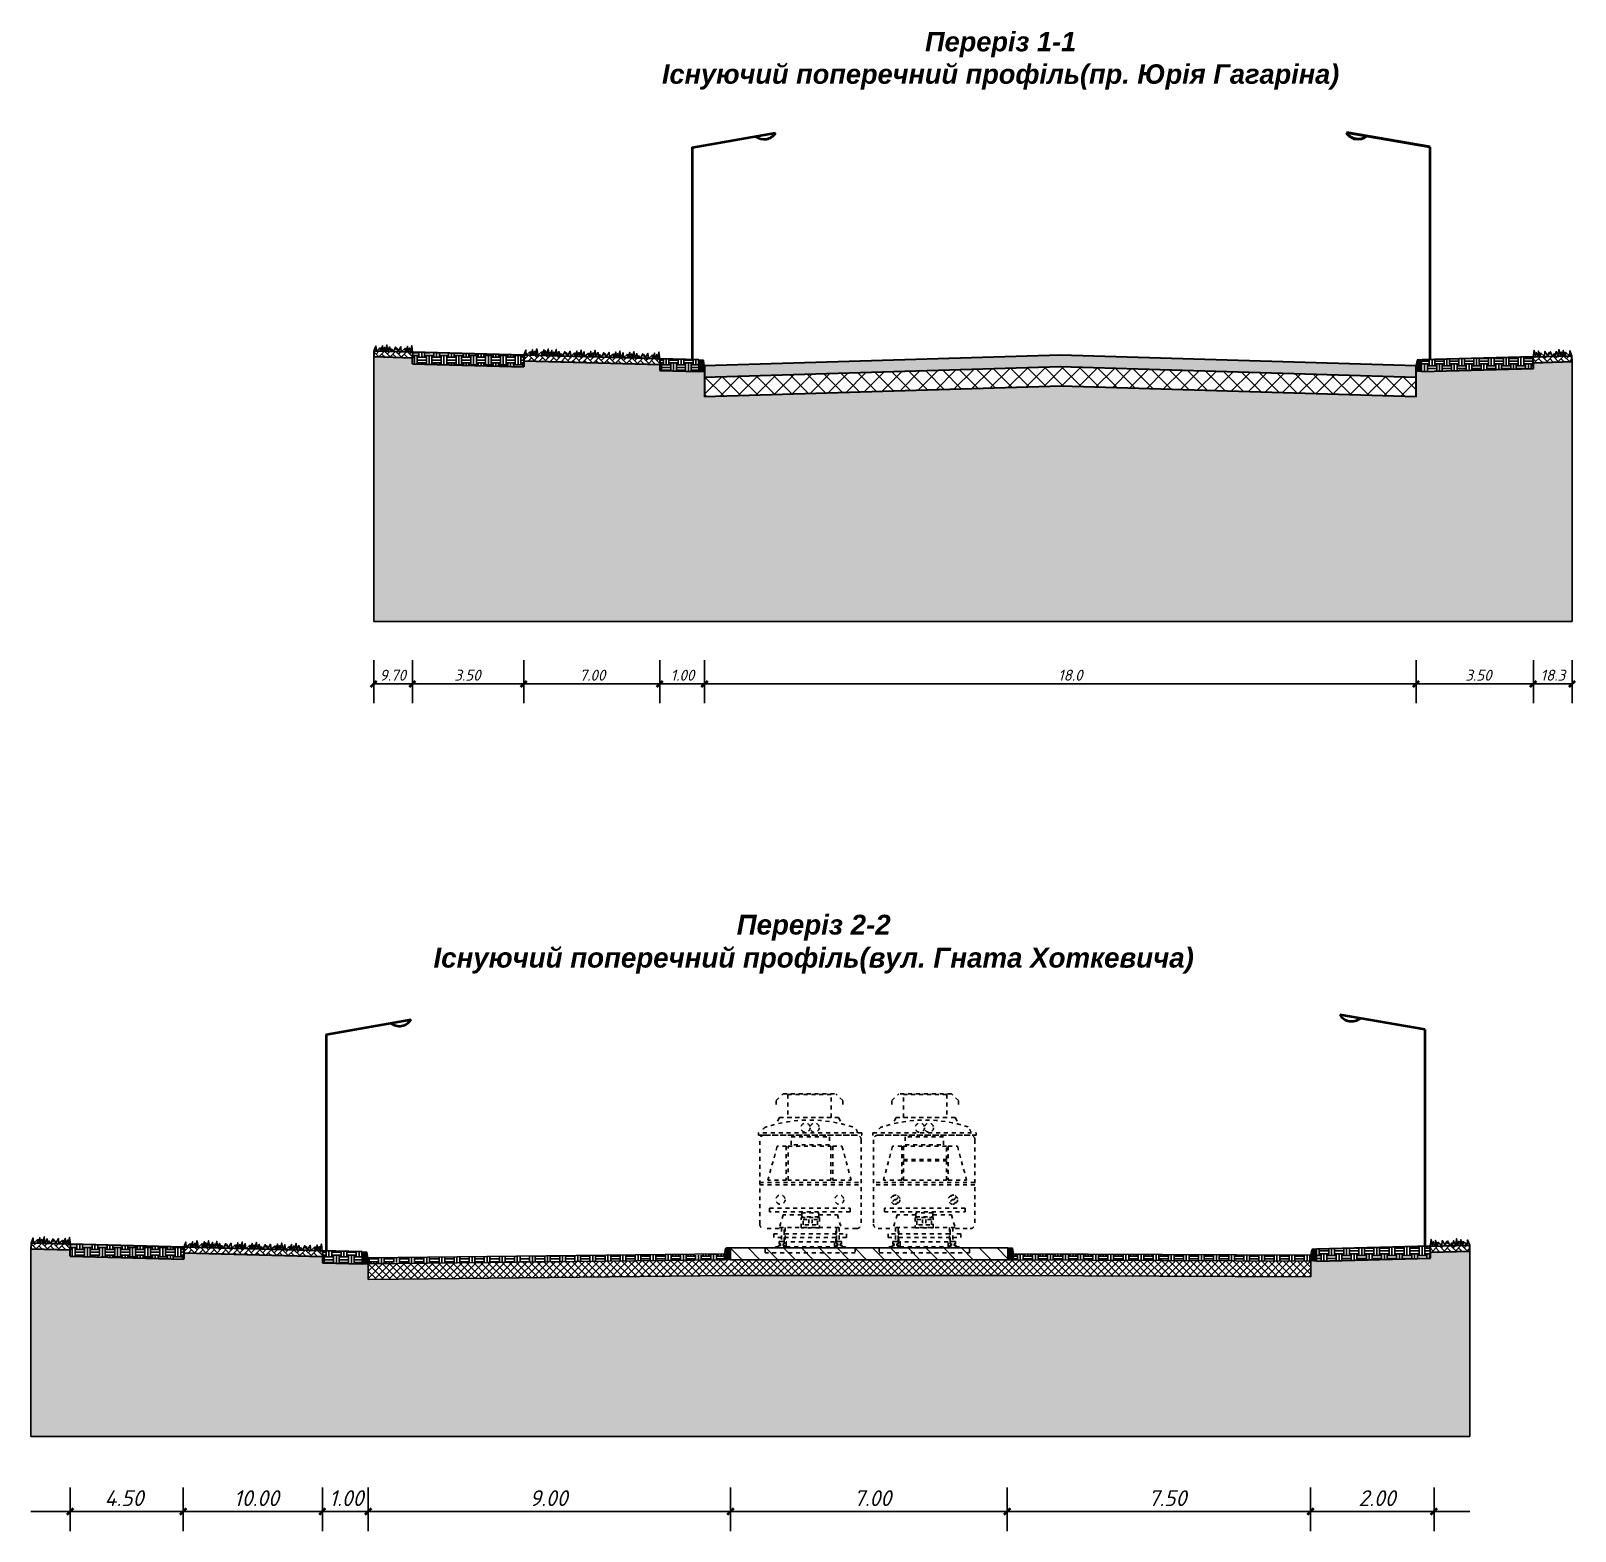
# Model space of a CAD drawing. Header units: metres. Extents: x 34785 to 38791, y 49888 to 55971.
# Drawn here: x 37376.42 to 37415.49, y 52317.81 to 52355.77 of the extents above; entities that cross this region are included whole.
import ezdxf

# ---------------------------------------------------------------- set-up
doc = ezdxf.new("R2010")
doc.units = ezdxf.units.M
doc.linetypes.add('DGN4', pattern=[96.18704, 48.09352, -24.04676, 0, -24.04676])
doc.linetypes.add('HIDDEN', pattern=[0.375, 0.25, -0.125])
for name, color, linetype, lineweight in [('_pk', 7, 'Continuous', 30), ('ГЕНПЛАН ПЛОЩІ', 7, 'Continuous', 0), ('Слой 1', 250, 'Continuous', 0)]:
    doc.layers.add(name, color=color, linetype=linetype, lineweight=lineweight)
doc.layers.add('vspom', color=7, linetype='HIDDEN')
doc.layers.add('штрих', color=7, linetype='Continuous', lineweight=0, true_color=0x000000)
doc.styles.add('Bm431', font='bm431i.ttf')
doc.styles.add('Строитель 001', font='isocpeur.ttf', dxfattribs={"height": 2})
pattern_1 = [(0, (37815.68208, 52586.83627), (0.187376844, 0.187376844), [0.18737684, -0.18737684]), (0, (37815.68208, 52586.90654), (0.187376844, 0.187376844), [0.18737684, -0.18737684]), (0, (37815.68208, 52586.9768), (0.187376844, 0.187376844), [0.18737684, -0.18737684]), (90, (37815.7055, 52587.00022), (-0.187376844, 0.187376844), [0.18737684, -0.18737684]), (90, (37815.77577, 52587.00022), (-0.187376844, 0.187376844), [0.18737684, -0.18737684]), (90, (37815.84604, 52587.00022), (-0.187376844, 0.187376844), [0.18737684, -0.18737684])]
pattern_2 = [(0, (37815.1589, 52568.8004), (0.19092385, 0.19092385), [0.19092385, -0.19092385]), (0, (37815.1589, 52568.872), (0.19092385, 0.19092385), [0.19092385, -0.19092385]), (0, (37815.1589, 52568.9436), (0.19092385, 0.19092385), [0.19092385, -0.19092385]), (90, (37815.18277, 52568.96746), (-0.19092385, 0.19092385), [0.19092385, -0.19092385]), (90, (37815.25437, 52568.96746), (-0.19092385, 0.19092385), [0.19092385, -0.19092385]), (90, (37815.32597, 52568.96746), (-0.19092385, 0.19092385), [0.19092385, -0.19092385])]

msp = doc.modelspace()

# ---------------------------------------------------------------- texts
at = {"attachment_point": 1, "style": 'Bm431'}
for s, width, gutter_width, insert, char_height in [('\\pxqc;{\\fArial|b1|i1|c204|p34;Переріз 1-1\\PІснуючий поперечний профіль(пр. Юрія Гагаріна)}', 28.7316, 1.967, (37386.586, 52355.741), 0.4918), ('\\pxqc;{\\fArial|b1|i1|c204|p34;Переріз 2-2\\PІснуючий поперечний профіль(вул. Гната Хоткевича)}', 29.27549, 2.004, (37381.585, 52333.407), 0.50111)]:
    msp.add_mtext_dynamic_manual_height_columns(s, width=width, gutter_width=gutter_width, heights=[0], dxfattribs=dict(at, insert=insert, char_height=char_height))
at = {"layer": 'штрих', "color": 18, "linetype": 'DGN4', "lineweight": 0, "true_color": 0x000000, "attachment_point": 1, "style": 'Строитель 001'}
for s, insert, char_height in [('{\\fISOCPEUR|b0|i1|c204|p34;9.70}', (37385.241, 52339.606), 0.27664), ('{\\fISOCPEUR|b0|i1|c204|p34;3.50}', (37387.13, 52339.606), 0.27664), ('{\\fISOCPEUR|b0|i1|c204|p34;7.00}', (37390.298, 52339.606), 0.27664), ('{\\fISOCPEUR|b0|i1|c204|p34;1.00}', (37392.605, 52339.606), 0.27664), ('{\\fISOCPEUR|b0|i1|c204|p34;18.0}', (37402.406, 52339.606), 0.27664), ('{\\fISOCPEUR|b0|i1|c204|p34;3.50}', (37412.706, 52339.606), 0.27664), ('{\\fISOCPEUR|b0|i1|c204|p34;18.3}', (37414.611, 52339.606), 0.27664), ('{\\fISOCPEUR|b0|i1|c204|p34;4.50}', (37378.282, 52318.849), 0.40089), ('{\\fISOCPEUR|b0|i1|c204|p34;10.00}', (37381.552, 52318.849), 0.40089), ('{\\fISOCPEUR|b0|i1|c204|p34;1.00}', (37383.965, 52318.849), 0.40089), ('{\\fISOCPEUR|b0|i1|c204|p34;9.00}', (37389.033, 52318.849), 0.40089), ('{\\fISOCPEUR|b0|i1|c204|p34;7.00}', (37397.235, 52318.849), 0.40089), ('{\\fISOCPEUR|b0|i1|c204|p34;7.50}', (37404.687, 52318.849), 0.40089), ('{\\fISOCPEUR|b0|i1|c204|p34;2.00}', (37410.003, 52318.849), 0.40089)]:
    msp.add_mtext(s, dxfattribs=dict(at, insert=insert, char_height=char_height))

# ---------------------------------------------------------------- blocks, each defined once
blk = doc.blocks.new('1')
at = {"layer": 'ГЕНПЛАН ПЛОЩІ', "color": 7, "linetype": 'Continuous', "lineweight": 0}
blk.add_line((4178.65, -713.94), (4178.65, -713.54), dxfattribs=at)
at = {"layer": 'ГЕНПЛАН ПЛОЩІ', "color": 7, "linetype": 'Continuous', "lineweight": 0, "flags": 128}
for points in [[(4178.65, -713.54), (4178.65, -713.4), (4178.65, -713.12), (4178.65, -712.84), (4178.65, -712.56), (4178.65, -712.44)], [(4177.15, -713.94), (4177.26, -713.94), (4177.55, -713.94), (4177.83, -713.94), (4178.11, -713.94), (4178.65, -713.94)]]:
    blk.add_lwpolyline(points, dxfattribs=at)
at = {"layer": 'Слой 1', "color": 7, "linetype": 'Continuous', "lineweight": 0}
for p, q in [((4177.15, -713.94), (4177.15, -710.94)), ((4177.15, -710.94), (4178.22, -710.94)), ((4178.28, -710.94), (4177.15, -712.08)), ((4178, -710.94), (4177.15, -711.79)), ((4177.72, -710.94), (4177.15, -711.51)), ((4177.43, -710.94), (4177.15, -711.23)), ((4178.42, -711.09), (4177.15, -712.36)), ((4178.46, -711.33), (4177.15, -712.64)), ((4178.5, -711.58), (4177.15, -712.92)), ((4178.54, -711.82), (4177.15, -713.21)), ((4178.58, -712.06), (4177.15, -713.49)), ((4178.63, -712.3), (4177.15, -713.77)), ((4178.65, -712.56), (4177.26, -713.94)), ((4178.65, -712.84), (4177.55, -713.94)), ((4178.65, -713.12), (4177.83, -713.94)), ((4178.65, -712.44), (4178.42, -711.11)), ((4178.65, -713.4), (4178.11, -713.94))]:
    blk.add_line(p, q, dxfattribs=at)
at = {"layer": 'Слой 1', "color": 7, "linetype": 'Continuous', "lineweight": 0, "extrusion": (0, 0, -1)}
blk.add_arc((-4178.22, -711.14), 0.2, 90, 170.1128, dxfattribs=at)

# ---------------------------------------------------------------- hatches: boundary and pattern name
at = {"transparency": 33554687}
h = msp.add_hatch(dxfattribs=at)
h.set_pattern_fill('AR-HBONE', color=256, scale=0.000983605)
h.set_pattern_definition([(45, (36977.56211, 52416.98493), (0, 0.141328466), [0.29980295, -0.09993432]), (135, (36977.63278, 52417.0556), (1e-17, 0.141328466), [0.29980295, -0.09993432])])
h.paths.add_polyline_path([(37386.081, 52347.638), (37385.098, 52347.664), (37385.094, 52347.517), (37386.077, 52347.49)])
h = msp.add_hatch(dxfattribs=at)
h.set_pattern_fill('DOTS', color=256, scale=0.098361)
h.set_pattern_definition([(0, (37815.68208, 52586.83627), (0.078073685, 0.15614737), [0, -0.15614737])])
h.paths.add_polyline_path([(37393.463, 52346.509), (37393.463, 52347.149), (37393.41, 52347.149), (37393.383, 52347.149), (37393.355, 52347.149), (37393.327, 52347.149), (37393.299, 52347.149), (37393.3, 52347.15), (37392.332, 52347.175), (37392.332, 52347.323), (37388.89, 52347.415), (37388.89, 52347.268), (37386.073, 52347.343), (37386.077, 52347.49), (37385.094, 52347.517), (37385.094, 52340.83), (37415.408, 52340.83), (37415.408, 52347.399), (37414.425, 52347.373), (37414.429, 52347.225), (37411.573, 52347.149), (37411.572, 52347.15), (37411.544, 52347.15), (37411.463, 52347.151), (37411.463, 52346.511), (37402.487, 52346.776)])
h = msp.add_hatch(dxfattribs=at)
h.set_pattern_fill('EARTH', color=256, scale=0.029508)
h.set_pattern_definition(pattern_1)
h.paths.add_polyline_path([(37388.89, 52347.415), (37388.89, 52347.415), (37388.891, 52347.563), (37386.081, 52347.638), (37386.073, 52347.343), (37388.89, 52347.268), (37388.89, 52347.352)])
h = msp.add_hatch(dxfattribs=at)
h.set_pattern_fill('AR-HBONE', color=256, scale=0.000983605)
h.set_pattern_definition([(45, (37815.68208, 52586.83627), (0, 0.141328466), [0.29980295, -0.09993432]), (135, (37815.75275, 52586.90693), (1e-17, 0.141328466), [0.29980295, -0.09993432])])
h.paths.add_polyline_path([(37392.332, 52347.471), (37391.837, 52347.484), (37391.836, 52347.481), (37391.834, 52347.484), (37390.853, 52347.51), (37390.852, 52347.507), (37390.85, 52347.51), (37389.87, 52347.537), (37389.868, 52347.534), (37389.867, 52347.537), (37388.894, 52347.563), (37388.89, 52347.415), (37392.332, 52347.323)])
h = msp.add_hatch(dxfattribs=at)
h.set_pattern_fill('EARTH', color=256, scale=0.029508)
h.set_pattern_definition(pattern_1)
h.paths.add_polyline_path([(37393.317, 52347.444), (37392.332, 52347.471), (37392.332, 52347.175), (37393.316, 52347.149)])
h = msp.add_hatch(dxfattribs=at)
h.set_pattern_fill('EARTH', color=256, scale=0.029508)
h.set_pattern_definition(pattern_1)
h.paths.add_polyline_path([(37402.463, 52347.563), (37393.464, 52347.297), (37393.464, 52347.258), (37393.464, 52347.23), (37393.464, 52347.202), (37393.464, 52347.188), (37393.464, 52347.149), (37393.463, 52347.149), (37393.463, 52347.002), (37402.463, 52347.268), (37411.463, 52347.002), (37411.463, 52347.151), (37411.463, 52347.151), (37411.463, 52347.19), (37411.463, 52347.204), (37411.463, 52347.232), (37411.463, 52347.26), (37411.463, 52347.297)])
h = msp.add_hatch(dxfattribs=at)
h.set_pattern_fill('EARTH', color=256, scale=0.029508)
h.set_pattern_definition([(0, (36931.90056, 52389.68848), (0.187376844, 0.187376844), [0.18737684, -0.18737684]), (0, (36931.90056, 52389.75875), (0.187376844, 0.187376844), [0.18737684, -0.18737684]), (0, (36931.90056, 52389.82901), (0.187376844, 0.187376844), [0.18737684, -0.18737684]), (90, (36931.92398, 52389.85243), (-0.187376844, 0.187376844), [0.18737684, -0.18737684]), (90, (36931.99425, 52389.85243), (-0.187376844, 0.187376844), [0.18737684, -0.18737684]), (90, (36932.06451, 52389.85243), (-0.187376844, 0.187376844), [0.18737684, -0.18737684])])
h.paths.add_polyline_path([(37414.421, 52347.52), (37411.612, 52347.445), (37411.61, 52347.15), (37414.429, 52347.225)])
h = msp.add_hatch(dxfattribs=at)
h.set_pattern_fill('AR-HBONE', color=256, scale=0.000983605)
h.set_pattern_definition([(45, (36972.34587, 52416.86733), (0, 0.141328466), [0.29980295, -0.09993432]), (135, (36972.41654, 52416.93799), (1e-17, 0.141328466), [0.29980295, -0.09993432])])
h.paths.add_polyline_path([(37414.421, 52347.52), (37415.404, 52347.547), (37415.408, 52347.399), (37414.425, 52347.373)])
h = msp.add_hatch(dxfattribs=at)
h.set_pattern_fill('ANSI37', color=256, scale=0.098361)
h.set_pattern_definition([(45, (37815.68208, 52586.83627), (-0.22082573, 0.22082573), []), (135, (37815.68208, 52586.83627), (-0.22082573, -0.22082573), [])])
h.paths.add_polyline_path([(37411.463, 52346.511), (37411.463, 52347.002), (37402.463, 52347.268), (37393.463, 52347.002), (37393.463, 52346.509), (37402.487, 52346.776)])
h = msp.add_hatch(dxfattribs=at)
h.set_pattern_fill('AR-HBONE', color=256, scale=0.001002)
h.set_pattern_definition([(45, (36961.1735, 52395.73381), (0, 0.144003786), [0.30547816, -0.10182605]), (135, (36961.2455, 52395.80581), (1e-17, 0.144003786), [0.30547816, -0.10182605])])
h.paths.add_polyline_path([(37377.426, 52325.074), (37376.424, 52325.101), (37376.42, 52324.951), (37377.422, 52324.924)])
h = msp.add_hatch(dxfattribs=at)
h.set_pattern_fill('DOTS', color=256, scale=0.100222)
h.set_pattern_definition([(0, (37819.48639, 52584.85768), (0.079551604, 0.15910321), [0, -0.15910321])])
h.paths.add_polyline_path([(37412.822, 52324.901), (37411.82, 52324.874), (37411.824, 52324.724), (37408.914, 52324.646), (37408.913, 52324.647), (37408.884, 52324.647), (37408.802, 52324.648), (37408.801, 52324.247), (37401.136, 52324.279), (37394.12, 52324.278), (37384.954, 52324.176), (37384.951, 52324.577), (37384.897, 52324.577), (37384.897, 52324.577), (37384.84, 52324.576), (37384.783, 52324.576), (37384.784, 52324.577), (37383.795, 52324.603), (37383.795, 52324.753), (37380.288, 52324.847), (37380.287, 52324.697), (37377.417, 52324.773), (37377.422, 52324.924), (37376.42, 52324.951), (37376.42, 52320.211), (37412.822, 52320.211)])
h = msp.add_hatch(dxfattribs=at)
h.set_pattern_fill('EARTH', color=256, scale=0.030067)
h.set_pattern_definition(pattern_2)
h.paths.add_polyline_path([(37380.288, 52324.847), (37380.288, 52324.847), (37380.288, 52324.998), (37377.426, 52325.074), (37377.417, 52324.773), (37380.287, 52324.697), (37380.288, 52324.783)])
h = msp.add_hatch(dxfattribs=at)
h.set_pattern_fill('AR-HBONE', color=256, scale=0.001002)
h.set_pattern_definition([(45, (37815.15891, 52568.8004), (0, 0.144003786), [0.30547816, -0.10182605]), (135, (37815.23091, 52568.8724), (1e-17, 0.144003786), [0.30547816, -0.10182605])])
h.paths.add_polyline_path([(37383.795, 52324.904), (37383.291, 52324.917), (37383.289, 52324.914), (37383.288, 52324.917), (37382.288, 52324.944), (37382.287, 52324.941), (37382.285, 52324.944), (37381.286, 52324.971), (37381.284, 52324.968), (37381.283, 52324.971), (37380.292, 52324.998), (37380.288, 52324.847), (37383.795, 52324.753)])
h = msp.add_hatch(dxfattribs=at)
h.set_pattern_fill('EARTH', color=256, scale=0.030067)
h.set_pattern_definition(pattern_2)
h.paths.add_polyline_path([(37384.799, 52324.877), (37383.795, 52324.904), (37383.795, 52324.603), (37384.798, 52324.576)])
h = msp.add_hatch(dxfattribs=at)
h.set_pattern_fill('EARTH', color=256, scale=0.030067)
h.set_pattern_definition([(0, (36958.47822, 52470.11498), (0.19092385, 0.19092385), [0.19092385, -0.19092385]), (0, (36958.47822, 52470.18657), (0.19092385, 0.19092385), [0.19092385, -0.19092385]), (0, (36958.47822, 52470.25817), (0.19092385, 0.19092385), [0.19092385, -0.19092385]), (90, (36958.50209, 52470.28204), (-0.19092385, 0.19092385), [0.19092385, -0.19092385]), (90, (36958.57368, 52470.28204), (-0.19092385, 0.19092385), [0.19092385, -0.19092385]), (90, (36958.64528, 52470.28204), (-0.19092385, 0.19092385), [0.19092385, -0.19092385])])
h.paths.add_polyline_path([(37384.95, 52324.728), (37384.95, 52324.577), (37393.97, 52324.678), (37393.97, 52324.678), (37393.97, 52324.718), (37393.97, 52324.732), (37393.97, 52324.76), (37393.97, 52324.789), (37393.97, 52324.828)])
h = msp.add_hatch(dxfattribs=at)
h.set_pattern_fill('ANSI31', color=256, scale=0.100222, angle=90)
h.set_pattern_definition([(135, (36953.76777, 52470.11498), (-0.22500592, -0.22500592), [])])
h.paths.add_polyline_path([(37394.12, 52324.978), (37394.12, 52324.678), (37397.628, 52324.679), (37397.628, 52324.978)])
h.paths.add_polyline_path([(37401.136, 52324.68), (37401.136, 52324.978), (37397.628, 52324.978), (37397.628, 52324.679)])
h = msp.add_hatch(dxfattribs=at)
h.set_pattern_fill('EARTH', color=256, scale=0.030067)
h.set_pattern_definition([(0, (36949.05463, 52470.11228), (0.19092385, 0.19092385), [0.19092385, -0.19092385]), (0, (36949.05463, 52470.18388), (0.19092385, 0.19092385), [0.19092385, -0.19092385]), (0, (36949.05463, 52470.25547), (0.19092385, 0.19092385), [0.19092385, -0.19092385]), (90, (36949.0785, 52470.27934), (-0.19092385, 0.19092385), [0.19092385, -0.19092385]), (90, (36949.1501, 52470.27934), (-0.19092385, 0.19092385), [0.19092385, -0.19092385]), (90, (36949.2217, 52470.27934), (-0.19092385, 0.19092385), [0.19092385, -0.19092385])])
h.paths.add_polyline_path([(37408.802, 52324.648), (37408.802, 52324.798), (37401.286, 52324.827), (37401.286, 52324.816), (37401.285, 52324.788), (37401.285, 52324.76), (37401.285, 52324.731), (37401.285, 52324.717), (37401.285, 52324.677), (37401.285, 52324.677)])
h = msp.add_hatch(dxfattribs=at)
h.set_pattern_fill('EARTH', color=256, scale=0.030067)
h.set_pattern_definition([(0, (36946.04594, 52470.1239), (0.19092385, 0.19092385), [0.19092385, -0.19092385]), (0, (36946.04594, 52470.1955), (0.19092385, 0.19092385), [0.19092385, -0.19092385]), (0, (36946.04594, 52470.2671), (0.19092385, 0.19092385), [0.19092385, -0.19092385]), (90, (36946.0698, 52470.29096), (-0.19092385, 0.19092385), [0.19092385, -0.19092385]), (90, (36946.1414, 52470.29096), (-0.19092385, 0.19092385), [0.19092385, -0.19092385]), (90, (36946.213, 52470.29096), (-0.19092385, 0.19092385), [0.19092385, -0.19092385])])
h.paths.add_polyline_path([(37411.824, 52324.724), (37411.816, 52325.024), (37408.953, 52324.948), (37408.952, 52324.647)])
h = msp.add_hatch(dxfattribs=at)
h.set_pattern_fill('AR-HBONE', color=256, scale=0.001002)
h.set_pattern_definition([(45, (36961.37233, 52395.6839), (0, 0.144003786), [0.30547816, -0.10182605]), (135, (36961.44433, 52395.7559), (1e-17, 0.144003786), [0.30547816, -0.10182605])])
h.paths.add_polyline_path([(37411.816, 52325.024), (37412.818, 52325.051), (37412.822, 52324.901), (37411.82, 52324.874)])
h = msp.add_hatch(dxfattribs=at)
h.set_pattern_fill('ANSI37', color=256, scale=0.040089)
h.set_pattern_definition([(45, (37819.48639, 52584.85768), (-0.090002366, 0.090002366), []), (135, (37819.48639, 52584.85768), (-0.090002366, -0.090002366), [])])
h.paths.add_polyline_path([(37394.12, 52324.278), (37401.136, 52324.279), (37408.801, 52324.247), (37408.802, 52324.648), (37401.032, 52324.678), (37401.034, 52324.68), (37394.12, 52324.678), (37394.12, 52324.581), (37394.024, 52324.678), (37393.973, 52324.678), (37384.951, 52324.577), (37384.954, 52324.176)])

# ---------------------------------------------------------------- linework, layer by layer
at = {"lineweight": 30}
for p, q in [((37386.077, 52347.49), (37385.094, 52347.517)), ((37386.081, 52347.638), (37385.098, 52347.664)), ((37386.073, 52347.343), (37386.081, 52347.638)), ((37388.891, 52347.563), (37386.081, 52347.638)), ((37388.891, 52347.563), (37388.89, 52347.268)), ((37392.328, 52347.323), (37388.89, 52347.415)), ((37392.332, 52347.471), (37388.891, 52347.563)), ((37393.317, 52347.444), (37392.332, 52347.471)), ((37402.463, 52347.563), (37393.463, 52347.297)), ((37411.463, 52347.297), (37402.463, 52347.563)), ((37414.421, 52347.52), (37411.612, 52347.445)), ((37414.421, 52347.52), (37415.404, 52347.547)), ((37414.429, 52347.225), (37414.421, 52347.52)), ((37415.408, 52347.399), (37415.404, 52347.547)), ((37386.073, 52347.343), (37388.89, 52347.268)), ((37392.332, 52347.175), (37393.316, 52347.149)), ((37393.463, 52347.297), (37393.463, 52346.509)), ((37402.472, 52347.268), (37393.463, 52347.002)), ((37411.463, 52347.002), (37402.455, 52347.268)), ((37411.463, 52346.511), (37411.463, 52347.297)), ((37411.61, 52347.15), (37414.429, 52347.225)), ((37414.425, 52347.373), (37415.408, 52347.399)), ((37402.487, 52346.776), (37393.463, 52346.509)), ((37411.463, 52346.511), (37402.487, 52346.776)), ((37377.422, 52324.924), (37376.42, 52324.951)), ((37377.426, 52325.074), (37376.424, 52325.101)), ((37377.417, 52324.773), (37377.426, 52325.074)), ((37377.417, 52324.773), (37380.287, 52324.697)), ((37380.288, 52324.998), (37377.426, 52325.074)), ((37380.288, 52324.998), (37380.287, 52324.697)), ((37380.288, 52324.998), (37380.287, 52324.697)), ((37383.795, 52324.904), (37380.288, 52324.998)), ((37383.791, 52324.753), (37380.288, 52324.847)), ((37384.799, 52324.877), (37383.795, 52324.904)), ((37411.816, 52325.024), (37408.953, 52324.948)), ((37411.816, 52325.024), (37412.818, 52325.051)), ((37411.824, 52324.724), (37411.816, 52325.024)), ((37411.82, 52324.874), (37412.822, 52324.901)), ((37412.822, 52324.901), (37412.818, 52325.051)), ((37383.795, 52324.603), (37384.798, 52324.576)), ((37408.952, 52324.647), (37411.824, 52324.724))]:
    msp.add_line(p, q, dxfattribs=at)
for p, q in [((37393.97, 52324.828), (37384.95, 52324.728)), ((37394.12, 52324.978), (37401.136, 52324.978)), ((37401.286, 52324.827), (37408.802, 52324.798)), ((37393.97, 52324.678), (37384.95, 52324.577)), ((37394.12, 52324.678), (37401.136, 52324.68)), ((37401.285, 52324.677), (37408.802, 52324.648)), ((37394.12, 52324.278), (37384.954, 52324.176)), ((37394.12, 52324.278), (37401.136, 52324.279)), ((37401.136, 52324.279), (37408.801, 52324.247))]:
    msp.add_line(p, q)
at = {"color": 3, "flags": 128}
for points in [[(37385.098, 52347.664), (37385.098, 52347.664), (37385.148, 52347.792), (37385.16, 52347.667), (37385.251, 52347.748), (37385.266, 52347.671), (37385.283, 52347.751), (37385.29, 52347.669), (37385.316, 52347.801), (37385.319, 52347.664), (37385.369, 52347.76), (37385.389, 52347.664), (37385.425, 52347.823), (37385.444, 52347.657), (37385.456, 52347.679)], [(37385.448, 52347.658), (37385.495, 52347.771), (37385.526, 52347.658), (37385.548, 52347.716), (37385.584, 52347.648), (37385.647, 52347.769), (37385.654, 52347.708), (37385.676, 52347.744), (37385.709, 52347.663), (37385.779, 52347.776), (37385.791, 52347.651), (37385.883, 52347.732), (37385.897, 52347.656), (37385.914, 52347.735), (37385.921, 52347.653), (37385.948, 52347.785), (37385.95, 52347.648), (37386, 52347.744), (37386.02, 52347.648), (37386.056, 52347.807), (37386.075, 52347.641), (37386.087, 52347.663)], [(37388.891, 52347.563), (37388.891, 52347.563), (37388.941, 52347.69), (37388.953, 52347.565), (37389.044, 52347.647), (37389.058, 52347.57), (37389.075, 52347.65), (37389.082, 52347.568), (37389.109, 52347.7), (37389.111, 52347.563), (37389.162, 52347.659), (37389.181, 52347.563), (37389.217, 52347.722), (37389.237, 52347.556), (37389.249, 52347.577)], [(37389.181, 52347.563), (37389.181, 52347.563), (37389.231, 52347.69), (37389.243, 52347.565), (37389.335, 52347.647), (37389.349, 52347.57), (37389.366, 52347.65), (37389.373, 52347.568), (37389.4, 52347.7), (37389.402, 52347.563), (37389.453, 52347.659), (37389.472, 52347.563), (37389.508, 52347.722), (37389.527, 52347.556), (37389.539, 52347.577)], [(37389.382, 52347.55), (37389.382, 52347.55), (37389.432, 52347.677), (37389.444, 52347.552), (37389.535, 52347.634), (37389.55, 52347.557), (37389.567, 52347.636), (37389.574, 52347.555), (37389.6, 52347.687), (37389.603, 52347.55), (37389.653, 52347.646), (37389.673, 52347.55), (37389.709, 52347.708), (37389.728, 52347.543), (37389.74, 52347.564)], [(37389.732, 52347.544), (37389.779, 52347.656), (37389.81, 52347.543), (37389.832, 52347.601), (37389.868, 52347.534), (37389.931, 52347.654), (37389.938, 52347.594), (37389.96, 52347.63), (37389.993, 52347.548), (37390.063, 52347.661), (37390.075, 52347.536), (37390.167, 52347.618), (37390.181, 52347.541), (37390.198, 52347.62), (37390.205, 52347.539), (37390.232, 52347.671), (37390.234, 52347.534), (37390.284, 52347.63), (37390.304, 52347.534), (37390.34, 52347.693), (37390.359, 52347.527), (37390.365, 52347.537)], [(37390.366, 52347.523), (37390.366, 52347.523), (37390.415, 52347.651), (37390.428, 52347.526), (37390.519, 52347.608), (37390.533, 52347.531), (37390.55, 52347.61), (37390.557, 52347.528), (37390.584, 52347.66), (37390.586, 52347.523), (37390.637, 52347.62), (37390.656, 52347.523), (37390.692, 52347.682), (37390.711, 52347.516), (37390.724, 52347.538)], [(37390.715, 52347.518), (37390.763, 52347.63), (37390.794, 52347.517), (37390.816, 52347.575), (37390.852, 52347.507), (37390.914, 52347.628), (37390.922, 52347.568), (37390.943, 52347.604), (37390.977, 52347.522), (37391.047, 52347.635), (37391.059, 52347.51), (37391.15, 52347.592), (37391.165, 52347.515), (37391.181, 52347.594), (37391.189, 52347.512), (37391.215, 52347.645), (37391.218, 52347.507), (37391.268, 52347.604), (37391.287, 52347.507), (37391.323, 52347.666), (37391.343, 52347.5), (37391.349, 52347.511)], [(37391.349, 52347.497), (37391.349, 52347.497), (37391.399, 52347.624), (37391.411, 52347.499), (37391.503, 52347.581), (37391.517, 52347.504), (37391.534, 52347.584), (37391.541, 52347.502), (37391.568, 52347.634), (37391.57, 52347.497), (37391.621, 52347.593), (37391.64, 52347.497), (37391.676, 52347.656), (37391.695, 52347.49), (37391.707, 52347.511)], [(37391.699, 52347.491), (37391.747, 52347.604), (37391.778, 52347.491), (37391.8, 52347.548), (37391.836, 52347.481), (37391.898, 52347.601), (37391.905, 52347.541), (37391.927, 52347.577), (37391.961, 52347.495), (37392.031, 52347.609), (37392.043, 52347.483), (37392.134, 52347.565), (37392.148, 52347.488), (37392.165, 52347.568), (37392.173, 52347.486), (37392.199, 52347.618), (37392.201, 52347.481), (37392.252, 52347.577), (37392.271, 52347.481), (37392.307, 52347.64), (37392.327, 52347.474), (37392.332, 52347.484)], [(37415.055, 52347.541), (37415.007, 52347.653), (37414.976, 52347.54), (37414.954, 52347.598), (37414.918, 52347.531), (37414.855, 52347.651), (37414.848, 52347.591), (37414.826, 52347.627), (37414.793, 52347.545), (37414.723, 52347.658), (37414.711, 52347.533), (37414.62, 52347.615), (37414.605, 52347.538), (37414.588, 52347.617), (37414.581, 52347.536), (37414.555, 52347.668), (37414.552, 52347.531), (37414.502, 52347.627), (37414.482, 52347.531), (37414.446, 52347.689), (37414.427, 52347.523), (37414.415, 52347.545)], [(37415.404, 52347.547), (37415.404, 52347.547), (37415.354, 52347.674), (37415.342, 52347.549), (37415.251, 52347.631), (37415.236, 52347.554), (37415.219, 52347.633), (37415.212, 52347.551), (37415.186, 52347.684), (37415.183, 52347.547), (37415.133, 52347.643), (37415.114, 52347.547), (37415.077, 52347.705), (37415.058, 52347.539), (37415.046, 52347.561)], [(37376.424, 52325.101), (37376.424, 52325.101), (37376.475, 52325.231), (37376.487, 52325.103), (37376.58, 52325.187), (37376.595, 52325.108), (37376.612, 52325.189), (37376.62, 52325.106), (37376.646, 52325.241), (37376.649, 52325.101), (37376.7, 52325.199), (37376.72, 52325.101), (37376.757, 52325.263), (37376.776, 52325.094), (37376.789, 52325.116)], [(37376.78, 52325.095), (37376.829, 52325.21), (37376.86, 52325.094), (37376.883, 52325.153), (37376.919, 52325.085), (37376.983, 52325.207), (37376.99, 52325.146), (37377.012, 52325.183), (37377.047, 52325.099), (37377.118, 52325.214), (37377.13, 52325.087), (37377.223, 52325.17), (37377.238, 52325.092), (37377.255, 52325.173), (37377.263, 52325.09), (37377.29, 52325.224), (37377.292, 52325.085), (37377.344, 52325.183), (37377.363, 52325.085), (37377.4, 52325.246), (37377.42, 52325.077), (37377.432, 52325.099)], [(37380.288, 52324.998), (37380.288, 52324.998), (37380.339, 52325.128), (37380.351, 52325), (37380.445, 52325.083), (37380.459, 52325.005), (37380.477, 52325.086), (37380.484, 52325.003), (37380.511, 52325.137), (37380.513, 52324.998), (37380.565, 52325.096), (37380.584, 52324.998), (37380.621, 52325.159), (37380.641, 52324.99), (37380.653, 52325.012)], [(37380.584, 52324.998), (37380.584, 52324.998), (37380.635, 52325.128), (37380.648, 52325), (37380.741, 52325.084), (37380.755, 52325.005), (37380.773, 52325.086), (37380.78, 52325.003), (37380.807, 52325.137), (37380.809, 52324.998), (37380.861, 52325.096), (37380.881, 52324.998), (37380.917, 52325.159), (37380.937, 52324.99), (37380.949, 52325.012)], [(37380.789, 52324.984), (37380.789, 52324.984), (37380.84, 52325.114), (37380.852, 52324.987), (37380.945, 52325.07), (37380.96, 52324.992), (37380.977, 52325.072), (37380.985, 52324.989), (37381.012, 52325.124), (37381.014, 52324.984), (37381.065, 52325.082), (37381.085, 52324.984), (37381.122, 52325.146), (37381.142, 52324.977), (37381.154, 52324.999)], [(37412.461, 52325.045), (37412.413, 52325.16), (37412.381, 52325.045), (37412.359, 52325.103), (37412.322, 52325.035), (37412.258, 52325.157), (37412.251, 52325.096), (37412.229, 52325.133), (37412.195, 52325.049), (37412.124, 52325.165), (37412.111, 52325.037), (37412.018, 52325.12), (37412.003, 52325.042), (37411.986, 52325.123), (37411.979, 52325.04), (37411.952, 52325.174), (37411.949, 52325.035), (37411.898, 52325.133), (37411.878, 52325.035), (37411.842, 52325.196), (37411.822, 52325.027), (37411.81, 52325.049)], [(37412.818, 52325.051), (37412.818, 52325.051), (37412.767, 52325.181), (37412.754, 52325.053), (37412.661, 52325.137), (37412.647, 52325.058), (37412.629, 52325.139), (37412.622, 52325.056), (37412.595, 52325.191), (37412.593, 52325.051), (37412.541, 52325.149), (37412.521, 52325.051), (37412.485, 52325.213), (37412.465, 52325.044), (37412.453, 52325.066)], [(37381.145, 52324.978), (37381.194, 52325.093), (37381.226, 52324.978), (37381.248, 52325.037), (37381.284, 52324.968), (37381.348, 52325.09), (37381.355, 52325.029), (37381.378, 52325.066), (37381.412, 52324.983), (37381.483, 52325.098), (37381.495, 52324.97), (37381.588, 52325.054), (37381.603, 52324.975), (37381.62, 52325.056), (37381.628, 52324.973), (37381.655, 52325.108), (37381.657, 52324.968), (37381.709, 52325.066), (37381.728, 52324.968), (37381.765, 52325.13), (37381.785, 52324.961), (37381.791, 52324.971)], [(37381.791, 52324.957), (37381.791, 52324.957), (37381.842, 52325.087), (37381.854, 52324.96), (37381.948, 52325.043), (37381.962, 52324.965), (37381.979, 52325.046), (37381.987, 52324.962), (37382.014, 52325.097), (37382.016, 52324.957), (37382.068, 52325.055), (37382.087, 52324.957), (37382.124, 52325.119), (37382.144, 52324.95), (37382.156, 52324.972)], [(37382.147, 52324.951), (37382.196, 52325.066), (37382.228, 52324.951), (37382.25, 52325.01), (37382.287, 52324.941), (37382.35, 52325.064), (37382.358, 52325.002), (37382.38, 52325.039), (37382.414, 52324.956), (37382.485, 52325.071), (37382.497, 52324.944), (37382.591, 52325.027), (37382.605, 52324.948), (37382.623, 52325.029), (37382.63, 52324.946), (37382.657, 52325.081), (37382.659, 52324.941), (37382.711, 52325.039), (37382.73, 52324.941), (37382.767, 52325.103), (37382.787, 52324.934), (37382.793, 52324.945)], [(37382.794, 52324.93), (37382.794, 52324.93), (37382.845, 52325.06), (37382.857, 52324.933), (37382.95, 52325.016), (37382.965, 52324.938), (37382.982, 52325.019), (37382.989, 52324.935), (37383.016, 52325.07), (37383.019, 52324.931), (37383.07, 52325.028), (37383.09, 52324.931), (37383.127, 52325.092), (37383.146, 52324.923), (37383.159, 52324.945)], [(37383.15, 52324.925), (37383.198, 52325.039), (37383.23, 52324.924), (37383.252, 52324.983), (37383.289, 52324.914), (37383.353, 52325.037), (37383.36, 52324.975), (37383.382, 52325.012), (37383.417, 52324.929), (37383.488, 52325.044), (37383.5, 52324.917), (37383.593, 52325), (37383.608, 52324.922), (37383.625, 52325.002), (37383.632, 52324.919), (37383.659, 52325.054), (37383.662, 52324.914), (37383.713, 52325.012), (37383.733, 52324.914), (37383.77, 52325.076), (37383.789, 52324.907), (37383.795, 52324.918)]]:
    msp.add_lwpolyline(points, dxfattribs=at)
at = {"lineweight": 30, "flags": 128}
for points in [[(37385.098, 52347.664), (37385.094, 52347.517)], [(37392.332, 52347.471), (37392.332, 52347.175)], [(37376.424, 52325.101), (37376.42, 52324.951)], [(37383.795, 52324.904), (37383.795, 52324.603)]]:
    msp.add_lwpolyline(points, dxfattribs=at)
at = {"flags": 128}
for points in [[(37385.094, 52347.517), (37385.094, 52340.83), (37415.408, 52340.83), (37415.408, 52347.399)], [(37385.094, 52339.844), (37385.094, 52338.758)], [(37386.073, 52339.844), (37386.073, 52338.758)], [(37388.89, 52339.844), (37388.89, 52338.758)], [(37392.332, 52339.844), (37392.332, 52338.758)], [(37393.463, 52339.844), (37393.463, 52338.758)], [(37411.463, 52339.844), (37411.463, 52338.758)], [(37414.429, 52339.844), (37414.429, 52338.758)], [(37415.408, 52339.844), (37415.408, 52338.758)], [(37385.094, 52339.249), (37415.408, 52339.249)], [(37376.42, 52324.951), (37376.42, 52320.211), (37412.822, 52320.211), (37412.822, 52324.901)], [(37394.12, 52324.978), (37394.12, 52324.678)], [(37401.136, 52324.978), (37401.136, 52324.68)], [(37384.951, 52324.577), (37384.954, 52324.176)], [(37408.802, 52324.648), (37408.801, 52324.247)], [(37377.417, 52318.921), (37377.417, 52317.815)], [(37380.276, 52318.921), (37380.276, 52317.815)], [(37383.795, 52318.921), (37383.795, 52317.815)], [(37384.954, 52318.921), (37384.954, 52317.815)], [(37394.12, 52318.921), (37394.12, 52317.815)], [(37401.12, 52318.921), (37401.12, 52317.815)], [(37408.794, 52318.921), (37408.794, 52317.815)], [(37411.916, 52318.921), (37411.916, 52317.815)], [(37376.42, 52318.315), (37412.822, 52318.315)]]:
    msp.add_lwpolyline(points, dxfattribs=at)
at = {"layer": '_pk', "color": 7, "lineweight": 40, "ltscale": 100}
for p, q in [((37393.15, 52352.819), (37395.259, 52353.185)), ((37411.81, 52352.83), (37409.701, 52353.196)), ((37411.81, 52352.821), (37409.701, 52353.187)), ((37393.15, 52352.828), (37393.15, 52347.449)), ((37411.81, 52352.83), (37411.81, 52347.451)), ((37383.888, 52330.382), (37386.036, 52330.755)), ((37411.682, 52330.501), (37409.533, 52330.874)), ((37383.888, 52330.382), (37383.888, 52324.901)), ((37383.888, 52330.382), (37383.888, 52324.901)), ((37383.888, 52330.382), (37383.888, 52324.901)), ((37383.888, 52330.382), (37383.888, 52324.901)), ((37411.682, 52330.501), (37411.682, 52325.02)), ((37411.682, 52330.501), (37411.682, 52325.02))]:
    msp.add_line(p, q, dxfattribs=at)
for centre, radius, start, end in [((37394.966, 52353.373), 0.348, 232.3836, 327.3142), ((37409.994, 52353.384), 0.348, 212.6858, 307.6164), ((37409.994, 52353.375), 0.348, 212.6858, 307.6164), ((37385.738, 52330.947), 0.355, 232.3836, 327.3142), ((37409.832, 52331.066), 0.355, 212.6858, 307.6164)]:
    msp.add_arc(centre, radius, start, end, dxfattribs=at)
at = {"layer": 'vspom', "ltscale": 0.008}
for p, q in [((37395.272, 52328.707), (37395.448, 52328.873)), ((37395.272, 52328.604), (37395.272, 52328.707)), ((37395.448, 52328.873), (37396.784, 52328.873)), ((37396.96, 52328.707), (37396.784, 52328.873)), ((37396.96, 52328.604), (37396.96, 52328.707)), ((37398.197, 52328.707), (37398.373, 52328.873)), ((37398.197, 52328.604), (37398.197, 52328.707)), ((37399.71, 52328.873), (37398.373, 52328.873)), ((37399.886, 52328.707), (37399.71, 52328.873)), ((37399.886, 52328.604), (37399.886, 52328.707)), ((37395.356, 52328.277), (37395.264, 52328.108)), ((37395.356, 52328.277), (37396.851, 52328.277)), ((37396.851, 52328.277), (37396.943, 52328.108)), ((37398.307, 52328.277), (37398.215, 52328.108)), ((37399.801, 52328.277), (37398.307, 52328.277)), ((37399.801, 52328.277), (37399.893, 52328.108)), ((37395.298, 52327.551), (37395.066, 52326.692)), ((37395.53, 52327.551), (37395.298, 52327.551)), ((37395.53, 52327.551), (37395.53, 52326.692)), ((37396.707, 52327.551), (37396.939, 52327.551)), ((37396.707, 52327.551), (37396.707, 52326.692)), ((37396.939, 52327.551), (37397.171, 52326.692)), ((37398.218, 52327.551), (37397.986, 52326.692)), ((37398.45, 52327.551), (37398.218, 52327.551)), ((37398.45, 52327.551), (37398.45, 52326.692)), ((37399.628, 52327.551), (37399.86, 52327.551)), ((37399.628, 52327.551), (37399.628, 52326.692)), ((37399.86, 52327.551), (37400.092, 52326.692)), ((37398.499, 52327.219), (37399.579, 52327.219)), ((37398.499, 52327.185), (37399.579, 52327.185)), ((37394.857, 52326.636), (37397.423, 52326.636)), ((37394.857, 52326.572), (37397.423, 52326.572)), ((37395.53, 52326.692), (37395.066, 52326.692)), ((37396.707, 52326.692), (37397.171, 52326.692)), ((37400.301, 52326.636), (37397.735, 52326.636)), ((37400.301, 52326.572), (37397.735, 52326.572)), ((37398.45, 52326.692), (37397.986, 52326.692)), ((37399.628, 52326.692), (37400.092, 52326.692)), ((37395.449, 52325.816), (37395.35, 52325.467)), ((37395.92, 52325.816), (37395.449, 52325.816)), ((37396.353, 52325.816), (37396.823, 52325.816)), ((37396.823, 52325.816), (37396.923, 52325.467)), ((37398.334, 52325.816), (37398.235, 52325.467)), ((37398.805, 52325.816), (37398.334, 52325.816)), ((37399.238, 52325.816), (37399.708, 52325.816)), ((37399.708, 52325.816), (37399.808, 52325.467)), ((37395.358, 52325.495), (37396.915, 52325.495)), ((37399.8, 52325.495), (37398.243, 52325.495)), ((37395.253, 52324.978), (37395.253, 52325.009)), ((37395.253, 52325.009), (37395.529, 52325.009)), ((37395.334, 52325.009), (37395.334, 52325.039)), ((37395.334, 52325.039), (37395.383, 52325.039)), ((37395.35, 52325.084), (37395.35, 52325.143)), ((37395.35, 52325.143), (37395.48, 52325.143)), ((37395.383, 52325.084), (37395.35, 52325.084)), ((37395.383, 52325.039), (37395.383, 52325.084)), ((37395.447, 52325.039), (37395.447, 52325.084)), ((37395.447, 52325.084), (37395.48, 52325.084)), ((37395.497, 52325.039), (37395.447, 52325.039)), ((37395.48, 52325.084), (37395.48, 52325.143)), ((37395.48, 52325.109), (37395.498, 52325.109)), ((37395.497, 52325.009), (37395.497, 52325.039)), ((37395.529, 52325.009), (37395.529, 52324.978)), ((37397.027, 52325.009), (37396.751, 52325.009)), ((37396.751, 52325.009), (37396.751, 52324.978)), ((37396.783, 52325.009), (37396.783, 52325.039)), ((37396.783, 52325.039), (37396.832, 52325.039)), ((37396.93, 52325.143), (37396.799, 52325.143)), ((37396.799, 52325.084), (37396.799, 52325.143)), ((37396.832, 52325.084), (37396.799, 52325.084)), ((37396.832, 52325.039), (37396.832, 52325.084)), ((37396.897, 52325.039), (37396.897, 52325.084)), ((37396.897, 52325.084), (37396.93, 52325.084)), ((37396.946, 52325.039), (37396.897, 52325.039)), ((37396.93, 52325.084), (37396.93, 52325.143)), ((37396.946, 52325.009), (37396.946, 52325.039)), ((37397.027, 52324.978), (37397.027, 52325.009)), ((37398.131, 52324.978), (37398.131, 52325.009)), ((37398.131, 52325.009), (37398.407, 52325.009)), ((37398.212, 52325.009), (37398.212, 52325.039)), ((37398.212, 52325.039), (37398.261, 52325.039)), ((37398.228, 52325.084), (37398.228, 52325.143)), ((37398.228, 52325.143), (37398.358, 52325.143)), ((37398.261, 52325.084), (37398.228, 52325.084)), ((37398.261, 52325.039), (37398.261, 52325.084)), ((37398.325, 52325.039), (37398.325, 52325.084)), ((37398.325, 52325.084), (37398.358, 52325.084)), ((37398.375, 52325.039), (37398.325, 52325.039)), ((37398.358, 52325.084), (37398.358, 52325.143)), ((37398.375, 52325.009), (37398.375, 52325.039)), ((37398.407, 52325.009), (37398.407, 52324.978)), ((37399.905, 52325.009), (37399.629, 52325.009)), ((37399.629, 52325.009), (37399.629, 52324.978)), ((37399.677, 52325.109), (37399.66, 52325.109)), ((37399.661, 52325.009), (37399.661, 52325.039)), ((37399.661, 52325.039), (37399.71, 52325.039)), ((37399.808, 52325.143), (37399.677, 52325.143)), ((37399.677, 52325.084), (37399.677, 52325.143)), ((37399.71, 52325.084), (37399.677, 52325.084)), ((37399.71, 52325.039), (37399.71, 52325.084)), ((37399.775, 52325.039), (37399.775, 52325.084)), ((37399.775, 52325.084), (37399.808, 52325.084)), ((37399.824, 52325.039), (37399.775, 52325.039)), ((37399.808, 52325.084), (37399.808, 52325.143)), ((37399.824, 52325.009), (37399.824, 52325.039)), ((37399.905, 52324.978), (37399.905, 52325.009))]:
    msp.add_line(p, q, dxfattribs=at)
for points in [[(37396.665, 52328.858), (37395.567, 52328.858), (37395.567, 52328.282), (37396.665, 52328.282)], [(37398.492, 52328.858), (37399.591, 52328.858), (37399.591, 52328.282), (37398.492, 52328.282)], [(37394.828, 52327.832), (37397.439, 52327.832), (37397.439, 52327.892), (37394.828, 52327.892)], [(37400.33, 52327.832), (37397.719, 52327.832), (37397.719, 52327.892), (37400.33, 52327.892)], [(37395.578, 52327.551), (37396.659, 52327.551), (37396.659, 52326.692), (37395.578, 52326.692)], [(37395.652, 52327.787), (37396.619, 52327.787), (37396.619, 52327.59), (37395.652, 52327.59)], [(37399.506, 52327.787), (37398.539, 52327.787), (37398.539, 52327.59), (37399.506, 52327.59)], [(37395.107, 52325.985), (37397.147, 52325.985), (37397.147, 52325.895), (37395.107, 52325.895)], [(37400.051, 52325.985), (37398.011, 52325.985), (37398.011, 52325.895), (37400.051, 52325.895)], [(37396.371, 52325.49), (37395.909, 52325.49), (37395.909, 52325.75), (37396.371, 52325.75)], [(37395.92, 52325.867), (37396.353, 52325.867), (37396.353, 52325.765), (37395.92, 52325.765)], [(37395.957, 52325.702), (37396.097, 52325.702), (37396.097, 52325.567), (37395.957, 52325.567)], [(37396.323, 52325.702), (37396.183, 52325.702), (37396.183, 52325.567), (37396.323, 52325.567)], [(37398.787, 52325.49), (37399.249, 52325.49), (37399.249, 52325.75), (37398.787, 52325.75)], [(37399.238, 52325.867), (37398.805, 52325.867), (37398.805, 52325.765), (37399.238, 52325.765)], [(37398.835, 52325.702), (37398.974, 52325.702), (37398.974, 52325.567), (37398.835, 52325.567)], [(37399.201, 52325.702), (37399.061, 52325.702), (37399.061, 52325.567), (37399.201, 52325.567)], [(37394.995, 52324.978), (37397.276, 52324.978), (37397.276, 52324.853), (37394.995, 52324.853)], [(37395.529, 52325.004), (37396.747, 52325.004), (37396.747, 52325.134), (37395.529, 52325.134)], [(37400.163, 52324.978), (37397.881, 52324.978), (37397.881, 52324.853), (37400.163, 52324.853)], [(37398.407, 52325.004), (37399.625, 52325.004), (37399.625, 52325.134), (37398.407, 52325.134)]]:
    msp.add_lwpolyline(points, close=True, dxfattribs=at)
for points in [[(37394.857, 52325.583), (37394.857, 52327.716)], [(37394.972, 52327.832), (37397.307, 52327.832)], [(37397.423, 52327.716), (37397.423, 52325.583)], [(37397.735, 52327.716), (37397.735, 52325.583)], [(37400.185, 52327.832), (37397.851, 52327.832)], [(37399.579, 52327.219), (37399.579, 52327.551), (37398.499, 52327.551), (37398.499, 52327.219)], [(37400.301, 52327.716), (37400.301, 52325.583)], [(37398.499, 52327.185), (37398.499, 52326.692), (37399.579, 52326.692), (37399.579, 52327.185)], [(37395.35, 52325.467), (37394.972, 52325.467)], [(37395.412, 52325.245), (37395.211, 52325.245), (37395.211, 52325.336), (37395.412, 52325.336)], [(37395.412, 52325.495), (37395.412, 52325.143), (37395.48, 52325.143), (37395.48, 52325.495)], [(37395.498, 52325.495), (37395.498, 52325.109), (37395.48, 52325.109), (37395.48, 52325.495)], [(37395.498, 52325.336), (37396.782, 52325.336)], [(37396.782, 52325.245), (37395.498, 52325.245)], [(37396.799, 52325.495), (37396.799, 52325.109), (37396.782, 52325.109), (37396.782, 52325.495)], [(37396.867, 52325.495), (37396.867, 52325.143), (37396.799, 52325.143), (37396.799, 52325.495)], [(37396.867, 52325.336), (37397.054, 52325.336), (37397.054, 52325.245), (37396.867, 52325.245)], [(37397.307, 52325.467), (37396.923, 52325.467)], [(37397.851, 52325.467), (37398.235, 52325.467)], [(37398.29, 52325.336), (37398.104, 52325.336), (37398.104, 52325.245), (37398.29, 52325.245)], [(37398.29, 52325.495), (37398.29, 52325.143), (37398.358, 52325.143), (37398.358, 52325.495)], [(37398.358, 52325.495), (37398.358, 52325.109), (37398.376, 52325.109), (37398.376, 52325.495)], [(37399.66, 52325.336), (37398.376, 52325.336)], [(37398.376, 52325.245), (37399.66, 52325.245)], [(37399.66, 52325.495), (37399.66, 52325.109), (37399.677, 52325.109), (37399.677, 52325.495)], [(37399.745, 52325.495), (37399.745, 52325.143), (37399.677, 52325.143), (37399.677, 52325.495)], [(37399.745, 52325.245), (37399.946, 52325.245), (37399.946, 52325.336), (37399.745, 52325.336)], [(37399.808, 52325.467), (37400.185, 52325.467)]]:
    msp.add_lwpolyline(points, dxfattribs=at)
for centre, radius in [((37396.016, 52328.02), 0.116), ((37396.248, 52328.02), 0.116), ((37398.909, 52328.02), 0.116), ((37399.141, 52328.02), 0.116), ((37395.384, 52326.199), 0.116), ((37396.87, 52326.199), 0.116), ((37398.288, 52326.199), 0.116), ((37398.288, 52326.256), 0.0589), ((37398.288, 52326.142), 0.0589), ((37399.748, 52326.199), 0.116), ((37399.748, 52326.256), 0.0589), ((37399.748, 52326.142), 0.0589)]:
    msp.add_circle(centre, radius, dxfattribs=at)
for centre, radius, start, end in [((37395.066, 52327.882), 0.162, 105.0369, 176.5664), ((37396.115, 52324.737), 3.477, 71.7099, 108.2901), ((37397.165, 52327.882), 0.162, 3.4336, 74.9631), ((37397.993, 52327.882), 0.162, 105.0369, 176.5664), ((37399.042, 52324.737), 3.477, 71.7099, 108.2901), ((37399.807, 52327.79), 0.41, 14.3662, 37.2344), ((37394.972, 52327.716), 0.116, 90, 180), ((37397.307, 52327.716), 0.116, 0, 90), ((37397.851, 52327.716), 0.116, 90, 180), ((37400.185, 52327.716), 0.116, 0, 90), ((37394.972, 52325.583), 0.116, 180, 270), ((37397.307, 52325.583), 0.116, 270, 0), ((37397.851, 52325.583), 0.116, 180, 270), ((37400.185, 52325.583), 0.116, 270, 0)]:
    msp.add_arc(centre, radius, start, end, dxfattribs=at)
at = {"layer": 'штрих', "color": 18, "linetype": 'Continuous', "lineweight": 40, "true_color": 0x000000}
for p, q in [((37385.017, 52339.172), (37385.171, 52339.326)), ((37385.996, 52339.172), (37386.15, 52339.326)), ((37388.812, 52339.172), (37388.967, 52339.326)), ((37392.255, 52339.172), (37392.41, 52339.326)), ((37393.386, 52339.172), (37393.541, 52339.326)), ((37411.386, 52339.172), (37411.541, 52339.326)), ((37414.352, 52339.172), (37414.506, 52339.326)), ((37415.331, 52339.172), (37415.485, 52339.326)), ((37377.339, 52318.237), (37377.496, 52318.393)), ((37380.197, 52318.237), (37380.355, 52318.393)), ((37383.717, 52318.237), (37383.874, 52318.393)), ((37384.876, 52318.237), (37385.033, 52318.393)), ((37394.042, 52318.237), (37394.199, 52318.393)), ((37401.042, 52318.237), (37401.199, 52318.393)), ((37408.715, 52318.237), (37408.872, 52318.393)), ((37411.837, 52318.237), (37411.995, 52318.393))]:
    msp.add_line(p, q, dxfattribs=at)

# ---------------------------------------------------------------- block references
for p, xscale, yscale, zscale, rotation in [((36982.684, 52418.732), 0.098360548, 0.098360548, 0.098360548, 359.810519999139), ((37822.748, 52415.772), -0.098360548, 0.098360548, 0.098360548, 359.7766314717891), ((36965.672, 52393.235), 0.1002224935, 0.1002224935, 0.1002224935, 0.3958457751747845), ((36982.796, 52398), 0.1002224934999999, 0.1002224934999999, 0.1002224934999999, 359.757778866972), ((37827.872, 52394.568), -0.1002224935, 0.1002224935, 0.1002224935, 359.7766314717891)]:
    msp.add_blockref('1', p, dxfattribs=dict(xscale=xscale, yscale=yscale, zscale=zscale, rotation=rotation))
at = {"xscale": -0.1002224935, "yscale": 0.1002224935, "zscale": 0.1002224935}
msp.add_blockref('1', (37812.765, 52396.231), dxfattribs=at)

msp.set_redraw_order([(e.dxf.handle, doc.entitydb.next_handle()) for e in msp.query("TEXT MTEXT ATTDEF DIMENSION ARC_DIMENSION")])  # texts and dimensions are drawn at this point

doc.saveas('drawing.dxf')
